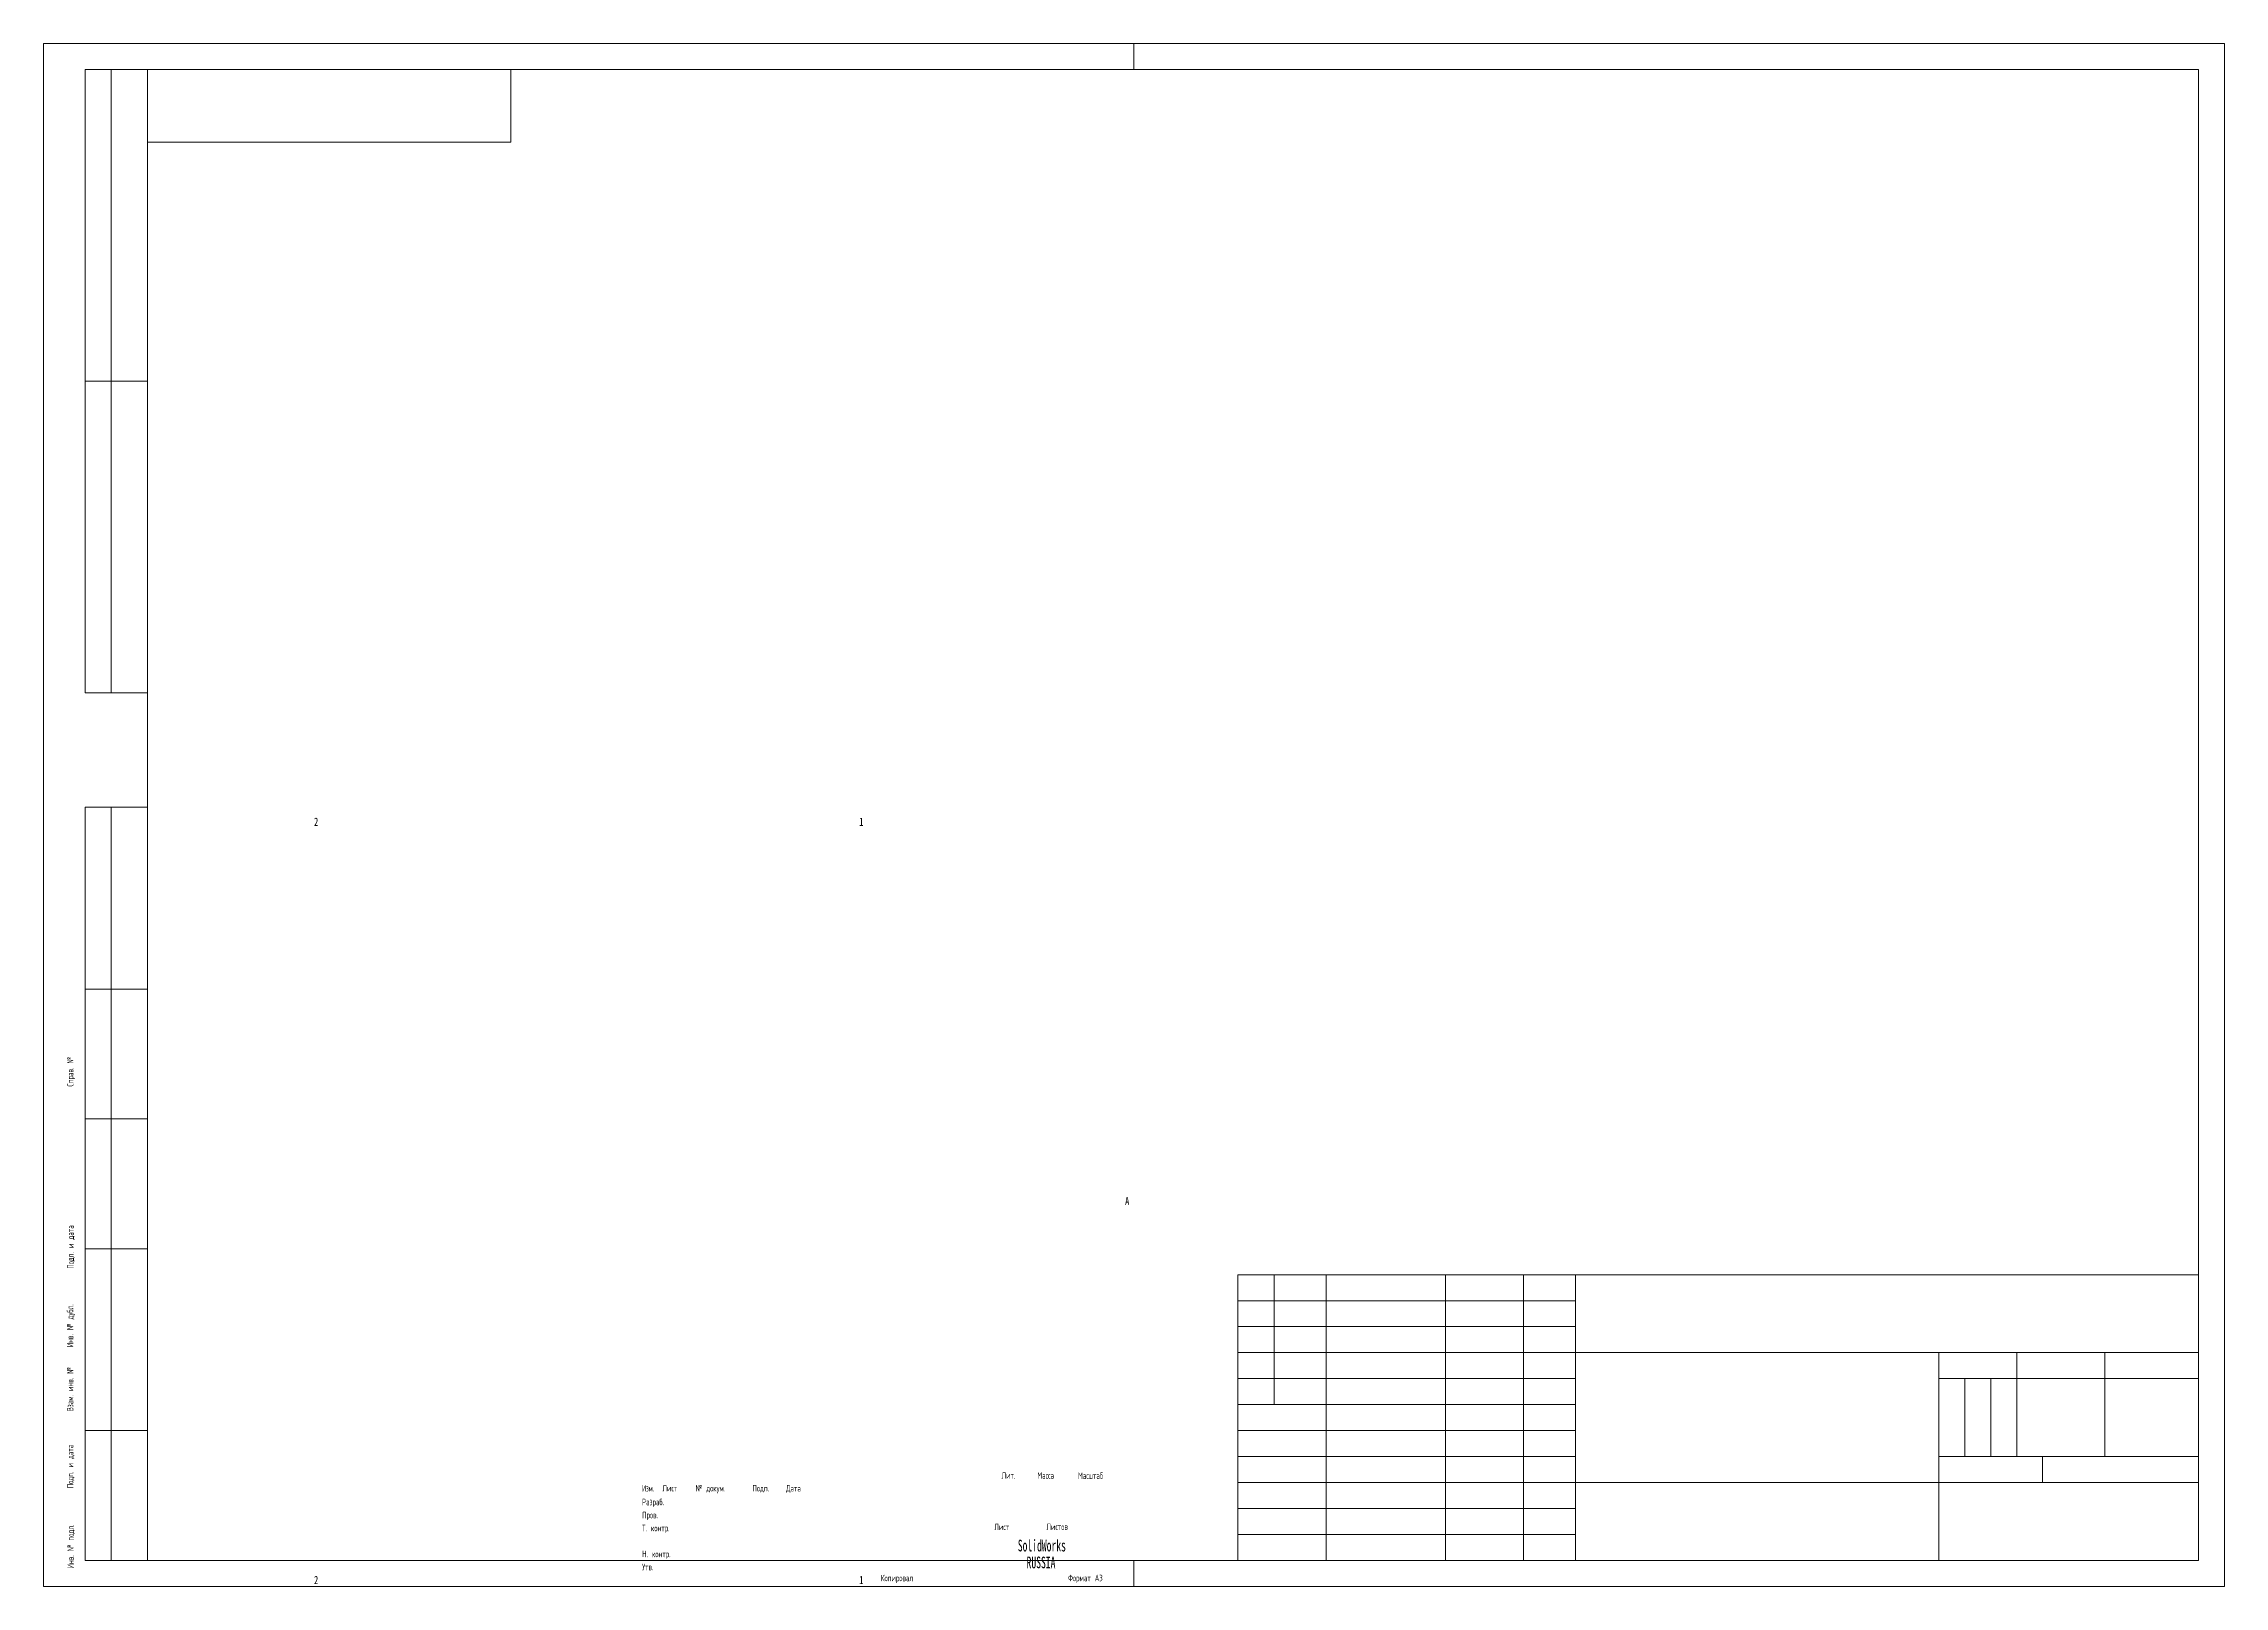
# Model space of a CAD drawing. Header units: millimetres. Extents: x -384 to 840, y 0 to 594.
# Drawn here: x 0 to 840, y 0 to 594 of the extents above; entities that cross this region are included whole.
import ezdxf

# ---------------------------------------------------------------- set-up
doc = ezdxf.new("R2010")
doc.units = ezdxf.units.MM
doc.layers.add('ОСЕВЫЕ', color=7, linetype='Continuous')
doc.styles.add('SLDTEXTSTYLE0', font='TXT', dxfattribs={"width": 0.605, "bigfont": 'bigfont'})
doc.styles.add('SLDTEXTSTYLE1', font='TXT', dxfattribs={"width": 0.55152, "bigfont": 'bigfont'})
doc.styles.add('SLDTEXTSTYLE2', font='TXT', dxfattribs={"width": 0.605})
doc.styles.add('SLDTEXTSTYLE3', font='TXT', dxfattribs={"width": 0.75})

msp = doc.modelspace()

# ---------------------------------------------------------------- texts
at = {"color": 7, "linetype": 'Continuous', "lineweight": 0}
for s, insert, char_height, attachment_point, style in [('2', (104.97, 295.97), 3.17, 2, 'SLDTEXTSTYLE3'), ('1', (314.97, 295.97), 3.17, 2, 'SLDTEXTSTYLE3'), ('A', (417.37, 149.97), 3.17, 2, 'SLDTEXTSTYLE3'), ('\\M+1844C\\M+18479\\M+18484.', (369.01, 43.96), 2.5, 1, 'SLDTEXTSTYLE0'), ('\\M+1844D\\M+18470\\M+18483\\M+18483\\M+18470', (382.76, 43.96), 2.5, 1, 'SLDTEXTSTYLE0'), ('\\M+1844D\\M+18470\\M+18483\\M+1848A\\M+18484\\M+18470\\M+18471', (398.43, 43.86), 2.5, 1, 'SLDTEXTSTYLE0'), ('\\M+18451\\M+18470\\M+18478\\M+18482\\M+18470\\M+18471.', (230.52, 33.73), 2.5, 1, 'SLDTEXTSTYLE0'), ('\\M+18449\\M+18478\\M+1847D.', (230.54, 39), 2.5, 1, 'SLDTEXTSTYLE1'), ('\\M+1844C\\M+18479\\M+18483\\M+18484', (238.39, 39.06), 2.5, 1, 'SLDTEXTSTYLE0'), ('\\M+18782 \\M+18474\\M+18480\\M+1847B\\M+18485\\M+1847D.', (251.12, 39.03), 2.5, 1, 'SLDTEXTSTYLE0'), ('\\M+18450\\M+18480\\M+18474\\M+18481.', (273.04, 39.03), 2.5, 1, 'SLDTEXTSTYLE0'), ('\\M+18444\\M+18470\\M+18484\\M+18470', (285.97, 39.03), 2.5, 1, 'SLDTEXTSTYLE0'), ('\\M+18450\\M+18482\\M+18480\\M+18472.', (230.56, 28.7), 2.5, 1, 'SLDTEXTSTYLE0'), ('\\M+18453. \\M+1847B\\M+18480\\M+1847E\\M+18484\\M+18482.', (230.5, 23.7), 2.5, 1, 'SLDTEXTSTYLE0'), ('\\M+1844C\\M+18479\\M+18483\\M+18484', (366.24, 24.16), 2.5, 1, 'SLDTEXTSTYLE0'), ('\\M+1844C\\M+18479\\M+18483\\M+18484\\M+18480\\M+18472', (386.3, 24.2), 2.5, 1, 'SLDTEXTSTYLE0'), ('\\M+18454\\M+18484\\M+18472.', (230.55, 8.7), 2.5, 1, 'SLDTEXTSTYLE0'), ('\\M+1844E. \\M+1847B\\M+18480\\M+1847E\\M+18484\\M+18482.', (230.56, 13.72), 2.5, 1, 'SLDTEXTSTYLE0'), ('2', (104.97, 4.03), 3.17, 2, 'SLDTEXTSTYLE3'), ('1', (314.97, 4.03), 3.17, 2, 'SLDTEXTSTYLE3'), ('\\M+1844B\\M+18480\\M+18481\\M+18479\\M+18482\\M+18480\\M+18472\\M+18470\\M+1847C', (322.46, 4.47), 2.5, 1, 'SLDTEXTSTYLE0'), ('\\M+18455\\M+18480\\M+18482\\M+1847D\\M+18470\\M+18484 \\M+184403', (394.63, 4.48), 2.5, 1, 'SLDTEXTSTYLE0')]:
    msp.add_mtext(s, dxfattribs=dict(at, insert=insert, char_height=char_height, attachment_point=attachment_point, style=style))
at = {"color": 7, "linetype": 'Continuous', "lineweight": 0, "char_height": 2.5, "attachment_point": 1, "rotation": 90, "style": 'SLDTEXTSTYLE0'}
for s, insert in [('\\M+18452\\M+18481\\M+18482\\M+18470\\M+18472. \\M+18782', (9, 192.45)), ('\\M+18450\\M+18480\\M+18474\\M+18481. \\M+18479 \\M+18474\\M+18470\\M+18484\\M+18470', (9.14, 122.3)), ('\\M+18449\\M+1847E\\M+18472. \\M+18782 \\M+18474\\M+18485\\M+18471\\M+1847C.', (8.95, 92.12)), ('\\M+18442\\M+18478\\M+18470\\M+1847D. \\M+18479\\M+1847E\\M+18472. \\M+18782', (8.97, 67.4)), ('\\M+18450\\M+18480\\M+18474\\M+18481. \\M+18479 \\M+18474\\M+18470\\M+18484\\M+18470', (8.99, 37.79)), ('\\M+18449\\M+1847E\\M+18472. \\M+18782 \\M+18481\\M+18480\\M+18474\\M+1847C.', (9.15, 6.96))]:
    msp.add_mtext(s, dxfattribs=dict(at, insert=insert))

# ---------------------------------------------------------------- blocks, each defined once
blk = doc.blocks.new('SW_NOTE_0')
at = {"color": 0, "linetype": 'Continuous', "lineweight": 0, "char_height": 4.5, "attachment_point": 1, "style": 'SLDTEXTSTYLE2'}
for s, insert in [('SolidWorks', (0, 5.8)), ('RUSSIA', (3.38, -0.7))]:
    blk.add_mtext(s, dxfattribs=dict(at, insert=insert))

# ---------------------------------------------------------------- linework, layer by layer
at = {"color": 7, "linetype": 'Continuous', "lineweight": 15}
for p, q in [((16, 344), (16, 584)), ((40, 584), (16, 584)), ((16, 344), (16, 584)), ((26, 344), (26, 584)), ((26, 344), (26, 584)), ((40, 584), (40, 10)), ((830, 584), (40, 584)), ((40, 584), (40, 10)), ((180, 556), (180, 584)), ((830, 10), (830, 584)), ((40, 556), (180, 556)), ((16, 464), (40, 464)), ((40, 464), (16, 464)), ((16, 344), (40, 344)), ((16, 10), (16, 300)), ((16, 300), (40, 300)), ((26, 10), (26, 300)), ((40, 230), (16, 230)), ((40, 180), (16, 180)), ((40, 130), (16, 130)), ((460, 120), (830, 120)), ((460, 120), (460, 10)), ((474, 70), (474, 120)), ((494, 120), (494, 10)), ((540, 120), (540, 10)), ((570, 120), (570, 10)), ((590, 120), (590, 10)), ((590, 90), (830, 90)), ((730, 90), (730, 10)), ((760, 90), (760, 50)), ((794, 90), (794, 50)), ((460, 80), (590, 80)), ((730, 80), (830, 80)), ((460, 70), (590, 70)), ((16, 60), (40, 60)), ((730, 50), (830, 50)), ((770, 50), (770, 40)), ((590, 40), (830, 40)), ((16, 10), (40, 10)), ((40, 10), (830, 10))]:
    msp.add_line(p, q, dxfattribs=at)
at = {"color": 7, "linetype": 'Continuous', "lineweight": 0}
for p, q in [((460, 110), (590, 110)), ((460, 100), (590, 100)), ((460, 90), (590, 90)), ((740, 80), (740, 50)), ((750, 80), (750, 50)), ((460, 60), (590, 60)), ((460, 50), (590, 50)), ((460, 40), (590, 40)), ((460, 30), (590, 30)), ((460, 20), (590, 20))]:
    msp.add_line(p, q, dxfattribs=at)
at = {"layer": 'ОСЕВЫЕ', "lineweight": 0}
for p, q in [((0, 594), (840, 594)), ((0, 594), (0, 0)), ((840, 594), (840, 0)), ((0, 0), (840, 0))]:
    msp.add_line(p, q, dxfattribs=at)
at = {"layer": 'ОСЕВЫЕ', "lineweight": 15}
for p, q in [((420, 594), (420, 584)), ((420, 10), (420, 0))]:
    msp.add_line(p, q, dxfattribs=at)

# ---------------------------------------------------------------- block references
at = {"color": 7, "linetype": 'Continuous', "lineweight": 0}
msp.add_blockref('SW_NOTE_0', (375.24, 12.16), dxfattribs=at)

msp.set_redraw_order([(e.dxf.handle, doc.entitydb.next_handle()) for e in msp.query("TEXT MTEXT ATTDEF DIMENSION ARC_DIMENSION")])  # texts and dimensions are drawn at this point

doc.saveas('drawing.dxf')
